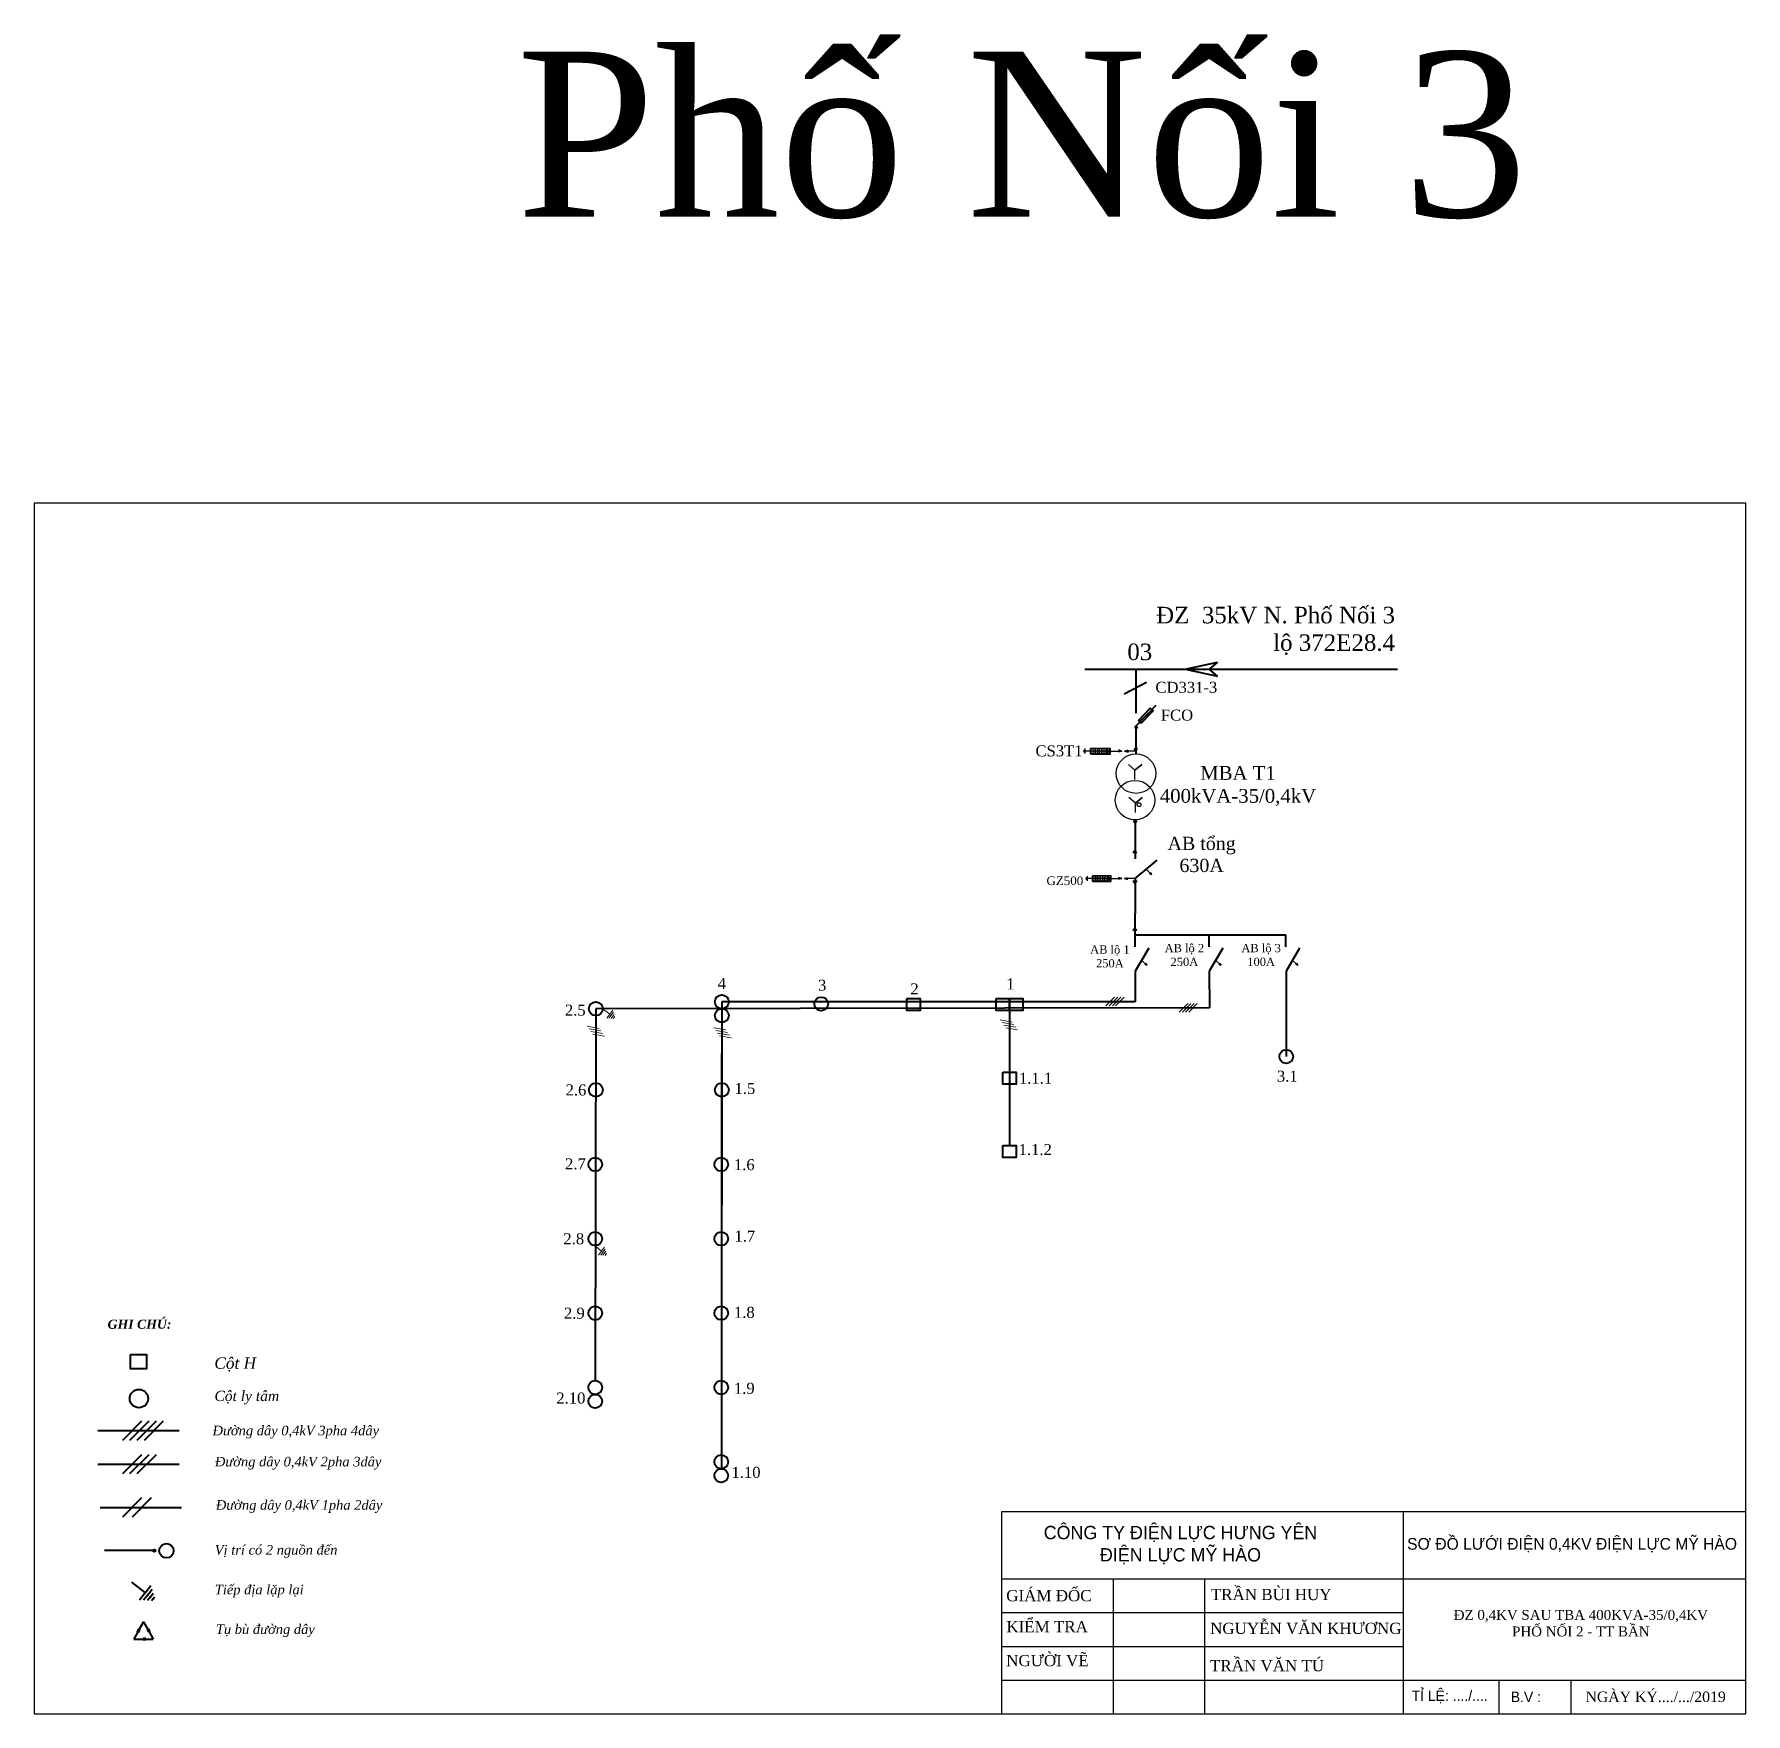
# Model space of a CAD drawing. Extents: x -2498 to 13808, y -1476 to 9052.
# Drawn here: x 6292.9 to 6604, y 3650 to 3955.2 of the extents above; entities that cross this region are included whole.
import ezdxf

# ---------------------------------------------------------------- set-up
doc = ezdxf.new("R2010")
doc.units = 0
doc.header["$LTSCALE"] = 0.08
doc.header["$MEASUREMENT"] = 0
doc.layers.get('0').update_dxf_attribs({"linetype": 'CONTINUOUS', "lineweight": 40})
doc.layers.add('Duong manh', color=8, linetype='CONTINUOUS')
doc.layers.add('khung', color=3, linetype='CONTINUOUS', lineweight=18)
doc.layers.add('NET DAM', color=6, linetype='CONTINUOUS', lineweight=25)
doc.styles.add('anh thong', font='times.ttf', dxfattribs={"height": 0.5})
doc.styles.get("Standard").update_dxf_attribs({"font": 'VHTEKN.TTF', "height": 2.5})

msp = doc.modelspace()

# ---------------------------------------------------------------- texts
at = {"color": 0, "linetype": 'Continuous', "lineweight": 30, "ltscale": 10}
for s, insert, char_height, width, attachment_point in [('{\\fTimes New Roman|b0|i0|c0|p18;Phố Nối 3}', (6380.51, 3952.06), 30, 245.675, 1), ('{\\fTimes New Roman|b0|i0|c238|p18;Đ\\fTimes New Roman|b0|i0|c0|p18;Z 0,4KV SAU TBA 400KVA-35/0,4KV \\PPHỐ NỐI 2 - TT BẦN}', (6574.02, 3668.85), 1.8, 96.2118, 2)]:
    msp.add_mtext(s, dxfattribs=dict(at, insert=insert, char_height=char_height, width=width, attachment_point=attachment_point))
at = {"color": 0, "lineweight": 30, "style": 'anh thong'}
for s, insert, char_height, width, attachment_point in [('{\\fTimes New Roman|b0|i0|c238|p18;Đ}Z  35kV N. Phố Nối 3 \\Plộ 372E28.4', (6540.24, 3851.17), 3, 125.625, 3), ('03', (6491.57, 3844.48), 3, 30.4533, 1), ('CD331-3', (6496.68, 3837.54), 2, 30.4533, 1), ('FCO', (6497.66, 3832.49), 2, 30.4533, 1), ('CS3T1', (6474.88, 3825.99), 2, 32.4668, 1), ('MBA T1\\P400kVA-35/0,4kV', (6511.69, 3822.23), 2.5, 92.4689, 2), ('AB tổng\\P630A', (6505.08, 3809.37), 2.4, 42.88, 2), ('GZ500', (6476.88, 3802.16), 1.56, 50.6483, 1), ('AB lộ 2\\P250A', (6501.94, 3789.9), 1.5, 42.88, 2), ('AB lộ 3\\P100A', (6515.9, 3789.9), 1.5, 42.88, 2), ('AB lộ 1\\P250A', (6488.4, 3789.64), 1.5, 42.88, 2), ('4', (6417.86, 3783.71), 2, 25.7331, 2), ('1', (6470.3, 3783.62), 2, 25.7331, 2), ('3', (6436.1, 3783.4), 2, 25.7331, 2), ('2', (6452.89, 3782.74), 2, 25.7331, 2), ('2.5', (6391.21, 3778.87), 2, 25.7331, 2), ('1.1.1', (6474.88, 3766.5), 2, 25.7331, 2), ('3.1', (6520.65, 3766.87), 2, 25.7331, 2), ('2.6', (6391.34, 3764.36), 2, 25.7331, 2), ('1.5', (6422.04, 3764.63), 2, 25.7331, 2), ('1.1.2', (6474.83, 3753.53), 2, 25.7331, 2), ('2.7', (6391.24, 3750.94), 2, 25.7331, 2), ('1.6', (6421.94, 3750.79), 2, 25.7331, 2), ('2.8', (6390.94, 3737.32), 2, 25.7331, 2), ('1.7', (6422.04, 3737.8), 2, 25.7331, 2), ('2.9', (6391.04, 3723.79), 2, 25.7331, 2), ('1.8', (6421.94, 3723.95), 2, 25.7331, 2), ('{\\fTimes New Roman|b0|i1|c0|p18;Cột H}', (6325.6, 3714.76), 2.0757, 36.0696, 1), ('1.9', (6421.94, 3710.14), 2, 25.7331, 2), ('{\\fTimes New Roman|b0|i1|c0|p18;Cột ly tâm}', (6325.62, 3708.69), 1.8689, 36.0696, 1), ('2.10', (6390.41, 3708.37), 2, 25.7331, 2), ('1.10', (6422.25, 3694.86), 2, 25.7331, 2)]:
    msp.add_mtext(s, dxfattribs=dict(at, insert=insert, char_height=char_height, width=width, attachment_point=attachment_point))
at = {"attachment_point": 1, "style": 'anh thong'}
for s, insert, char_height, width in [('{\\fTimes New Roman|b1|i1|c0|p18;GHI CHÚ:}', (6306.19, 3721.62), 1.6564, 23.8696), ('{\\fTimes New Roman|b0|i1|c238|p18;Đ\\fTimes New Roman|b0|i1|c0|p18;ường dây 0,4kV 3pha 4dây}', (6325.27, 3702.34), 1.7436, 44.5181), ('{\\fTimes New Roman|b0|i1|c238|p18;Đư\\fTimes New Roman|b0|i1|c0|p18;ờng dây 0,4kV 2pha 3dây}', (6325.69, 3696.68), 1.7436, 44.5181), ('{\\fTimes New Roman|b0|i1|c238|p18;Đư\\fTimes New Roman|b0|i1|c0|p18;ờng dây 0,4kV 1pha 2dây}', (6325.87, 3688.81), 1.7436, 44.5181), ('{\\fTimes New Roman|b0|i1|c0|p18;Vị trí có 2 nguồn đến}', (6325.67, 3680.65), 1.7436, 44.5181), ('{\\fTimes New Roman|b0|i1|c0|p18;Tiếp địa lặp lại}', (6325.67, 3673.43), 1.7436, 44.5181), ('{\\fTimes New Roman|b0|i1|c0|p18;Tụ bù đường dây}', (6325.87, 3666.23), 1.7436, 44.5181)]:
    msp.add_mtext(s, dxfattribs=dict(at, insert=insert, char_height=char_height, width=width))

# ---------------------------------------------------------------- blocks, each defined once
blk = doc.blocks.new('khung')
at = {"layer": 'khung', "color": 5, "lineweight": -3, "ltscale": 4}
for p, q in [((630143, 2296298.9), (632881, 2296298.9)), ((630143, 2295554.2), (630143, 2296298.9)), ((631620.1, 2296298.9), (631620.1, 2295554.2)), ((630143, 2296050.6), (631457.3, 2296050.6)), ((630143, 2296050.6), (632881, 2296050.6)), ((630552, 2296050.6), (630552, 2295554.2)), ((630888.9, 2296050.6), (630888.9, 2295554.2)), ((630143, 2295926.5), (631620.1, 2295926.5)), ((630143, 2295802.4), (631620.1, 2295802.4)), ((630143, 2295678.3), (631512, 2295678.3)), ((630143, 2295678.3), (632881, 2295678.3)), ((631972.7, 2295554.2), (631972.7, 2295678.3)), ((632238.4, 2295554.2), (632238.4, 2295678.3))]:
    blk.add_line(p, q, dxfattribs=at)
blk.add_lwpolyline([(632881, 2300009), (626580.6, 2300009), (626580.6, 2295554.2), (632881, 2295554.2), (632881, 2300009)], dxfattribs=at)
at = {"layer": 'Duong manh', "color": 0, "lineweight": -3, "ltscale": 4}
for s, insert, char_height, width, attachment_point in [('{\\f.VnAvantH|b0|i0|c0|p34;C¤NG TY §IÖN LùC H¦NG Y£N\\P®iÖn lùc mü hµo}', (630800.1, 2296174.8), 49.141, 1314.329, 5), ('{\\f.VnAvantH|b0|i0|c0|p34;s¬ ®å l\xadíi ®iÖn 0,4kv ®iÖn lùc mü hµo}', (632241.6, 2296174.8), 43.049, 1423.665, 5), ('{\\fTimes New Roman|b0|i0|c0|p18; GIÁM ĐỐC}', (630143, 2295988.6), 41.37, 409.064, 4), ('{\\fTimes New Roman|b0|i0|c0|p18; TRẦN BÙI HUY}', (630896.3, 2295992.9), 41.37, 536.856, 4), ('{\\f.VnAvantH|b0|i0|c0|p34; \\fTimes New Roman|b0|i0|c0|p18; KIỂM TRA}', (630128, 2295874.7), 41.37, 409.064, 4), ('{\\fTimes New Roman|b0|i0|c0|p18; NGUYỄN VĂN KHƯƠNG}', (630893.6, 2295868.1), 41.37, 717.247, 4), ('{\\fTimes New Roman|b0|i0|c0|p18; NGƯỜI VẼ}', (630143, 2295749.5), 41.37, 409.064, 4), ('{\\f.VnAvantH|b0|i0|c0|p34; \\fTimes New Roman|b0|i0|c0|p18;TRẦN VĂN TÚ}', (630893.4, 2295730.7), 41.37, 536.856, 4), ('{\\f.VnAvantH|b0|i0|c0|p34; tØ lÖ: ..../....}', (631636.6, 2295616.3), 38.475, 301.491, 4), ('{\\f.VnAvantH|b0|i0|c0|p34;b.v :}', (632071.5, 2295616.3), 38.475, 424.338, 5), ('{\\fTimes New Roman|b0|i0|c0|p18;NGÀY KÝ..../.../2019}', (632549.2, 2295616.3), 38.475, 820.671, 5)]:
    blk.add_mtext(s, dxfattribs=dict(at, insert=insert, char_height=char_height, width=width, attachment_point=attachment_point))

# ---------------------------------------------------------------- hatches: boundary and pattern name
at = {"linetype": 'Continuous', "ltscale": 8}
msp.add_hatch(color=256, dxfattribs=at).paths.add_polyline_path([(6314.89, 3679.63, 1), (6314.46, 3679.63, 1)])

# ---------------------------------------------------------------- linework, layer by layer
at = {"color": 0, "linetype": 'Continuous', "lineweight": 40, "ltscale": 8}
for p, q in [((6483.85, 3839.85), (6540.68, 3839.85)), ((6502.11, 3839.85), (6507.99, 3841.13)), ((6502.11, 3839.85), (6507.99, 3838.57)), ((6507.99, 3841.13), (6506.45, 3839.85)), ((6507.99, 3838.57), (6506.45, 3839.85)), ((6495.06, 3837.42), (6491, 3835.3)), ((6492.87, 3829.32), (6493.43, 3829.32)), ((6492.87, 3829.32), (6493.15, 3828.97)), ((6493.43, 3829.32), (6493.15, 3828.97)), ((6484.88, 3824.45), (6488.52, 3824.45)), ((6492.83, 3825.22), (6493.11, 3825.56)), ((6492.83, 3825.22), (6493.39, 3825.22)), ((6493.39, 3825.22), (6493.11, 3825.56)), ((6485.24, 3801.33), (6488.64, 3801.33)), ((6492.98, 3791.54), (6520.4, 3791.55)), ((6493.02, 3784.97), (6493.02, 3779.39)), ((6394.95, 3778.13), (6394.84, 3710.53)), ((6506.49, 3778.28), (6394.95, 3778.13)), ((6493.02, 3779.39), (6417.86, 3779.38)), ((6417.86, 3779.38), (6417.86, 3742.39)), ((6470.16, 3779.39), (6470.16, 3753.27)), ((6417.86, 3694.52), (6417.86, 3769.96))]:
    msp.add_line(p, q, dxfattribs=at)
at = {"color": 0, "lineweight": 40}
for p, q in [((6493.15, 3831.86), (6493.15, 3839.85)), ((6493.15, 3829.52), (6496.81, 3833.3)), ((6493.15, 3824.44), (6493.15, 3829.52)), ((6492.97, 3812.45), (6492.97, 3805.35)), ((6492.97, 3801.79), (6497, 3805.15)), ((6492.97, 3801.79), (6492.97, 3795.38)), ((6492.98, 3789.39), (6492.97, 3795.38)), ((6506.44, 3789.39), (6506.44, 3791.55)), ((6520.4, 3789.39), (6520.4, 3791.55)), ((6495.47, 3789.16), (6493.02, 3784.97)), ((6508.93, 3789.16), (6506.48, 3784.97)), ((6522.89, 3789.16), (6520.44, 3784.97)), ((6506.47, 3784.94), (6506.49, 3778.28)), ((6520.42, 3784.94), (6520.47, 3769.43))]:
    msp.add_line(p, q, dxfattribs=at)
at = {"lineweight": 30}
for p, q in [((6483.66, 3824.85), (6483.66, 3825.05)), ((6483.78, 3824.71), (6483.78, 3825.19)), ((6483.89, 3824.5), (6483.89, 3825.39)), ((6484.88, 3824.95), (6483.9, 3824.95)), ((6488.52, 3825.44), (6484.88, 3825.44)), ((6484.88, 3824.45), (6484.88, 3825.44)), ((6488.52, 3824.95), (6484.88, 3824.95)), ((6485.21, 3824.45), (6485.21, 3825.44)), ((6485.54, 3824.45), (6485.54, 3825.44)), ((6485.87, 3824.45), (6485.87, 3825.44)), ((6486.2, 3824.45), (6486.2, 3825.44)), ((6486.54, 3824.45), (6486.54, 3825.44)), ((6486.87, 3824.45), (6486.87, 3825.44)), ((6487.2, 3824.45), (6487.2, 3825.44)), ((6487.53, 3824.45), (6487.53, 3825.44)), ((6488.52, 3824.45), (6487.86, 3825.44)), ((6487.86, 3824.45), (6488.52, 3825.44)), ((6487.86, 3824.45), (6487.86, 3825.44)), ((6488.52, 3824.45), (6488.52, 3825.44)), ((6488.52, 3824.95), (6490.6, 3824.95)), ((6490.6, 3824.95), (6489.96, 3825.16)), ((6490.6, 3824.95), (6489.96, 3824.73)), ((6491.07, 3824.95), (6491.71, 3825.16)), ((6493.15, 3824.95), (6491.07, 3824.95)), ((6491.07, 3824.95), (6491.71, 3824.73)), ((6488.64, 3802.26), (6485.24, 3802.26)), ((6485.24, 3801.33), (6485.24, 3802.26)), ((6485.55, 3801.33), (6485.55, 3802.26)), ((6485.86, 3801.33), (6485.86, 3802.26)), ((6486.16, 3801.33), (6486.16, 3802.26)), ((6486.47, 3801.33), (6486.47, 3802.26)), ((6486.78, 3801.33), (6486.78, 3802.26)), ((6487.09, 3801.33), (6487.09, 3802.26)), ((6487.4, 3801.33), (6487.4, 3802.26)), ((6487.71, 3801.33), (6487.71, 3802.26)), ((6488.64, 3801.33), (6488.02, 3802.26)), ((6488.02, 3801.33), (6488.64, 3802.26)), ((6488.02, 3801.33), (6488.02, 3802.26)), ((6488.64, 3801.33), (6488.64, 3802.26)), ((6494.98, 3803.47), (6496.04, 3802.47)), ((6496.04, 3802.47), (6495.61, 3802.67)), ((6496.04, 3802.47), (6495.82, 3802.88)), ((6484.1, 3801.69), (6484.1, 3801.89)), ((6484.2, 3801.57), (6484.2, 3802.02)), ((6484.31, 3801.37), (6484.31, 3802.21)), ((6485.24, 3801.79), (6484.32, 3801.79)), ((6488.64, 3801.79), (6485.24, 3801.79)), ((6488.64, 3801.79), (6490.59, 3801.79)), ((6490.59, 3801.79), (6489.99, 3801.99)), ((6490.59, 3801.79), (6489.99, 3801.59)), ((6491.03, 3801.79), (6491.63, 3801.99)), ((6492.97, 3801.79), (6491.03, 3801.79)), ((6491.03, 3801.79), (6491.63, 3801.59)), ((6494.14, 3786.98), (6495.2, 3785.97)), ((6507.6, 3786.98), (6508.66, 3785.97)), ((6521.56, 3786.98), (6522.62, 3785.97)), ((6495.2, 3785.97), (6494.77, 3786.17)), ((6495.2, 3785.97), (6494.98, 3786.39)), ((6508.66, 3785.97), (6508.23, 3786.17)), ((6508.66, 3785.97), (6508.44, 3786.39)), ((6522.62, 3785.97), (6522.19, 3786.17)), ((6522.62, 3785.97), (6522.4, 3786.39))]:
    msp.add_line(p, q, dxfattribs=at)
at = {"color": 0, "lineweight": 30}
for p, q in [((6492.93, 3821.5), (6491.76, 3822.51)), ((6492.93, 3821.5), (6494.18, 3822.51)), ((6494.18, 3822.51), (6492.93, 3821.5)), ((6492.93, 3819.78), (6492.93, 3821.5)), ((6493.04, 3815.49), (6491.87, 3816.5)), ((6493.04, 3815.49), (6494.29, 3816.5)), ((6494.29, 3816.5), (6493.04, 3815.49)), ((6493.04, 3813.77), (6493.04, 3815.49)), ((6493.37, 3812.24), (6492.63, 3812.24)), ((6492.63, 3812.24), (6492.98, 3811.79)), ((6492.98, 3811.79), (6493.37, 3812.24)), ((6492.96, 3806.96), (6492.58, 3806.5)), ((6492.58, 3806.5), (6493.31, 3806.5)), ((6493.31, 3806.5), (6492.96, 3806.96)), ((6493.34, 3801.29), (6492.6, 3801.29)), ((6492.6, 3801.29), (6492.95, 3800.83)), ((6492.95, 3800.83), (6493.34, 3801.29)), ((6492.94, 3792.84), (6492.55, 3792.38)), ((6492.55, 3792.38), (6493.29, 3792.38)), ((6493.29, 3792.38), (6492.94, 3792.84))]:
    msp.add_line(p, q, dxfattribs=at)
at = {"linetype": 'Continuous', "lineweight": 9, "ltscale": 8}
for p, q in [((6396.13, 3778.18), (6397.49, 3777.13)), ((6397.49, 3777.13), (6398.05, 3777.86)), ((6397.74, 3776.93), (6398.17, 3777.48)), ((6489.24, 3780.23), (6487.69, 3778.68)), ((6489.83, 3780.23), (6488.28, 3778.68)), ((6490.41, 3780.23), (6488.86, 3778.68)), ((6490.99, 3780.23), (6489.44, 3778.68)), ((6502.55, 3779.05), (6501, 3777.5)), ((6503.13, 3779.05), (6501.58, 3777.5)), ((6503.71, 3779.05), (6502.16, 3777.5)), ((6504.29, 3779.05), (6502.74, 3777.5)), ((6395.54, 3774.55), (6393.38, 3774.93)), ((6395.87, 3774.08), (6393.71, 3774.46)), ((6397.49, 3777.13), (6396.92, 3776.4)), ((6397.74, 3776.93), (6397.32, 3776.39)), ((6398, 3776.73), (6397.72, 3776.37)), ((6398, 3776.73), (6398.28, 3777.09)), ((6398.26, 3776.53), (6398.12, 3776.35)), ((6398.26, 3776.53), (6398.4, 3776.71)), ((6418.56, 3774.27), (6416.41, 3774.64)), ((6470.62, 3775.71), (6468.46, 3776.09)), ((6470.95, 3775.23), (6468.8, 3775.61)), ((6471.29, 3774.76), (6469.13, 3775.13)), ((6471.62, 3774.28), (6469.46, 3774.66)), ((6396.21, 3773.6), (6394.05, 3773.98)), ((6396.54, 3773.13), (6394.38, 3773.51)), ((6418.9, 3773.79), (6416.74, 3774.17)), ((6419.23, 3773.31), (6417.07, 3773.69)), ((6419.57, 3772.84), (6417.41, 3773.22)), ((6394.64, 3735.13), (6395.99, 3734.08)), ((6395.99, 3734.08), (6395.43, 3733.35)), ((6396.25, 3733.88), (6395.83, 3733.33)), ((6395.99, 3734.08), (6396.55, 3734.81)), ((6396.25, 3733.88), (6396.67, 3734.42)), ((6396.51, 3733.68), (6396.79, 3734.04)), ((6396.51, 3733.68), (6396.23, 3733.32)), ((6396.76, 3733.48), (6396.62, 3733.3)), ((6396.76, 3733.48), (6396.91, 3733.66))]:
    msp.add_line(p, q, dxfattribs=at)
at = {"linetype": 'Continuous', "ltscale": 8}
for p, q in [((6312.37, 3703.16), (6308.89, 3699.67)), ((6313.68, 3703.16), (6310.2, 3699.67)), ((6314.99, 3703.16), (6311.5, 3699.67)), ((6316.3, 3703.16), (6312.81, 3699.67)), ((6304.39, 3701.45), (6319.21, 3701.45)), ((6312.37, 3697.06), (6308.89, 3693.57)), ((6313.68, 3697.06), (6310.2, 3693.57)), ((6314.99, 3697.06), (6311.5, 3693.57)), ((6304.39, 3695.34), (6319.21, 3695.34)), ((6304.82, 3687.5), (6319.64, 3687.5)), ((6312.37, 3689.21), (6308.89, 3685.72)), ((6314.12, 3689.21), (6310.63, 3685.72)), ((6314.67, 3679.63), (6305.65, 3679.63)), ((6310.54, 3673.9), (6313.03, 3671.98)), ((6313.03, 3671.98), (6312, 3670.64)), ((6313.5, 3671.61), (6312.73, 3670.61)), ((6313.03, 3671.98), (6314.07, 3673.31)), ((6313.5, 3671.61), (6314.28, 3672.61)), ((6313.98, 3671.24), (6314.5, 3671.91)), ((6313.98, 3671.24), (6313.47, 3670.58)), ((6314.45, 3670.88), (6314.19, 3670.54)), ((6314.45, 3670.88), (6314.71, 3671.21)), ((6311.62, 3665.35), (6312.12, 3665.09)), ((6312.72, 3666.68), (6311.88, 3665.22)), ((6312.72, 3666.68), (6313.55, 3665.22)), ((6313.81, 3665.35), (6313.31, 3665.09)), ((6311.77, 3665.02), (6310.94, 3663.56)), ((6310.94, 3663.56), (6312.68, 3663.56)), ((6311.51, 3665.15), (6312.01, 3664.9)), ((6312.68, 3663.56), (6312.71, 3663.56)), ((6312.71, 3663.84), (6312.71, 3663.28)), ((6312.98, 3663.84), (6312.98, 3663.28)), ((6312.98, 3663.56), (6314.49, 3663.56)), ((6313.92, 3665.15), (6313.42, 3664.9)), ((6313.66, 3665.02), (6314.49, 3663.56))]:
    msp.add_line(p, q, dxfattribs=at)
at = {"color": 0, "lineweight": 40}
msp.add_lwpolyline([(6494.11, 3830.04), (6496.25, 3832.26), (6495.74, 3832.74), (6493.61, 3830.52)], close=True, dxfattribs=at)
at = {"color": 0, "linetype": 'Continuous', "lineweight": 40, "ltscale": 8}
for points in [[(6451.5, 3779.97), (6453.94, 3779.97), (6453.94, 3777.79), (6451.5, 3777.79)], [(6467.72, 3779.99), (6470.16, 3779.99), (6470.16, 3777.81), (6467.72, 3777.81)], [(6470.16, 3779.99), (6472.59, 3779.99), (6472.59, 3777.81), (6470.16, 3777.81)], [(6468.94, 3766.57), (6471.37, 3766.57), (6471.37, 3764.39), (6468.94, 3764.39)], [(6468.94, 3753.27), (6471.37, 3753.27), (6471.37, 3751.09), (6468.94, 3751.09)]]:
    msp.add_lwpolyline(points, close=True, dxfattribs=at)
at = {"linetype": 'Continuous', "ltscale": 8}
msp.add_lwpolyline([(6310.33, 3715.31), (6313.28, 3715.31), (6313.28, 3712.7), (6310.33, 3712.7)], close=True, dxfattribs=at)
at = {"color": 0, "lineweight": 30}
for centre, radius in [((6493.15, 3820.85), 3.59), ((6492.97, 3816.04), 3.59), ((6493.7, 3815.2), 0.344)]:
    msp.add_circle(centre, radius, dxfattribs=at)
at = {"color": 0, "linetype": 'Continuous', "lineweight": 40, "ltscale": 8}
for centre in [(6417.86, 3779.38), (6394.95, 3778.13), (6417.86, 3776.88), (6435.94, 3779), (6520.47, 3769.43), (6394.95, 3763.36), (6417.86, 3763.36), (6394.84, 3749.84), (6417.75, 3749.84), (6394.84, 3736.32), (6417.75, 3736.32), (6394.84, 3722.8), (6417.75, 3722.81), (6394.84, 3709.28), (6417.75, 3709.29), (6394.84, 3706.78), (6417.75, 3695.77), (6417.75, 3693.27)]:
    msp.add_circle(centre, 1.25, dxfattribs=at)
at = {"linetype": 'Continuous', "ltscale": 8}
for centre, radius in [((6311.88, 3707.28), 1.67), ((6316.89, 3679.61), 1.3), ((6314.67, 3679.63), 0.215)]:
    msp.add_circle(centre, radius, dxfattribs=at)
at = {"linetype": 'Continuous', "lineweight": 9, "ltscale": 8}
for p in [(6397.74, 3776.93), (6398, 3776.73), (6398.26, 3776.53), (6396.25, 3733.88), (6396.51, 3733.68), (6396.76, 3733.48)]:
    msp.add_point(p, dxfattribs=at)
at = {"linetype": 'Continuous', "ltscale": 8}
for p in [(6313.5, 3671.61), (6313.98, 3671.24), (6314.45, 3670.88)]:
    msp.add_point(p, dxfattribs=at)

# ---------------------------------------------------------------- block references
at = {"layer": 'NET DAM', "color": 7, "xscale": 0.04938574924801742, "yscale": 0.04938574924801742, "zscale": 0.04938574924801742}
msp.add_blockref('khung', (-24651.3, -109717.68), dxfattribs=at)

msp.set_redraw_order([(e.dxf.handle, doc.entitydb.next_handle()) for e in msp.query("TEXT MTEXT ATTDEF DIMENSION ARC_DIMENSION")])  # texts and dimensions are drawn at this point

doc.saveas('drawing.dxf')
